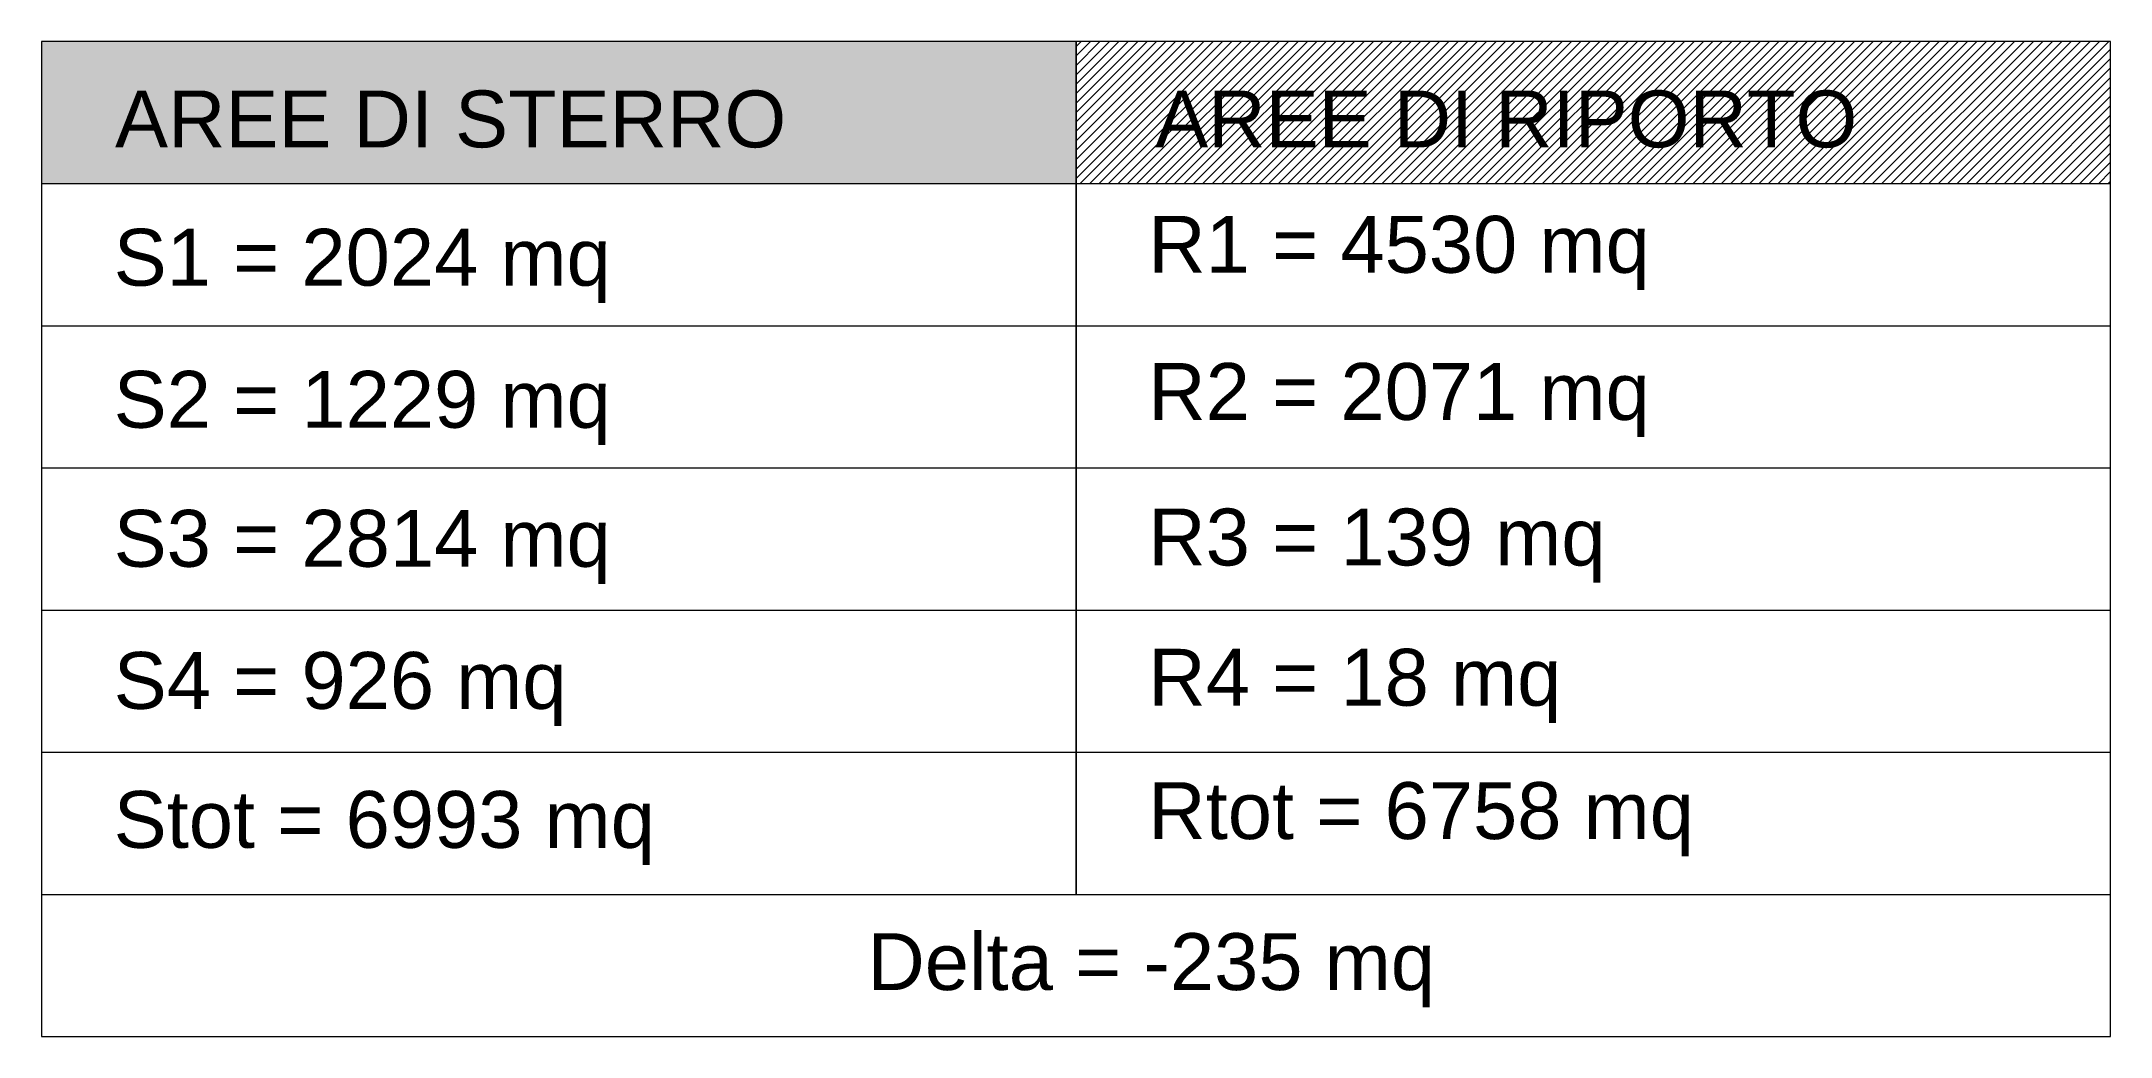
# Model space of a CAD drawing. Header units: metres. Extents: x -5614 to 709, y -2700 to 138.
# Drawn here: x -185.9 to 105.1, y -350.2 to -210.2 of the extents above; entities that cross this region are included whole.
import ezdxf

# ---------------------------------------------------------------- set-up
doc = ezdxf.new("R2010")
doc.units = ezdxf.units.M
for name, color, linetype in [('Livellette', 1, 'Continuous'), ('Rettifica', 7, 'Continuous'), ('testo', 7, 'Continuous')]:
    doc.layers.add(name, color=color, linetype=linetype)
doc.styles.add('ARIAL5', font='', dxfattribs={"height": 5})
doc.styles.get('ARIAL5').set_extended_font_data('Arial Unicode MS')

msp = doc.modelspace()

# ---------------------------------------------------------------- texts
at = {"layer": 'Livellette', "color": 2, "linetype": 'Continuous', "lineweight": 0, "char_height": 8, "attachment_point": 1, "style": 'ARIAL5'}
for s, insert in [('R1 = 4530 mq', (-30.228, -234.776)), ('{\\C2;S1 = 2024 mq}', (-175.702, -236.593)), ('R2 = 2071 mq', (-30.228, -255.473)), ('{\\C2;S2 = 1229 mq}', (-175.702, -256.58)), ('{\\C2;S3 = 2814 mq }', (-175.702, -276.132)), ('R3 = 139 mq', (-30.228, -275.948)), ('{\\C2;S4 = 926 mq}', (-175.702, -296.119)), ('R4 = 18 mq', (-30.228, -295.675)), ('{\\C2;Stot = 6993 mq}', (-175.702, -315.672)), ('Rtot = 6758 mq', (-30.228, -314.432)), ('Delta = -235 mq', (-69.729, -335.672))]:
    msp.add_mtext_dynamic_manual_height_columns(s, width=174.28753, gutter_width=25, heights=[0], dxfattribs=dict(at, insert=insert))
at = {"layer": 'Rettifica', "color": 2, "linetype": 'Continuous', "lineweight": 0, "style": 'ARIAL5'}
for s, p in [('AREE DI STERRO', (-175.515, -225.138)), ('AREE DI RIPORTO', (-29.26, -225.138))]:
    msp.add_text(s, height=8, dxfattribs=at).set_placement(p)

# ---------------------------------------------------------------- hatches: boundary and pattern name
at = {"layer": 'testo', "linetype": 'Continuous', "lineweight": 0}
h = msp.add_hatch(color=11, dxfattribs=at)
h.dxf.hatch_style = 1
h.paths.add_polyline_path([(-40.394, -230.225), (-40.394, -210.225), (-185.868, -210.225), (-185.868, -230.225)])
h.paths.add_polyline_path([(-177.594, -227.343), (-79.057, -227.343), (-79.057, -214.934), (-177.594, -214.934)], flags=24)
h = msp.add_hatch(dxfattribs=at)
h.set_pattern_fill('ANSI31', color=19, scale=7.5)
h.set_pattern_definition([(45, (-2456456.1057, -4549624.7237), (-0.66291260736, 0.66291260736), [])])
h.paths.add_polyline_path([(105.08, -230.225), (105.08, -210.225), (-40.394, -210.225), (-40.394, -230.225)])
h.paths.add_polyline_path([(-31.339, -227.343), (71.543, -227.343), (71.543, -214.934), (-31.339, -214.934)], flags=24)

# ---------------------------------------------------------------- linework, layer by layer
at = {"layer": 'Livellette', "color": 2, "linetype": 'Continuous', "lineweight": 0}
for p, q in [((-185.868, -210.225), (-185.868, -350.225)), ((-40.394, -210.225), (-185.868, -210.225)), ((-40.394, -210.225), (-40.394, -330.225)), ((105.08, -210.225), (-40.394, -210.225)), ((-40.394, -330.225), (-40.394, -210.225)), ((105.08, -350.225), (105.08, -210.225)), ((-185.868, -230.225), (-40.394, -230.225)), ((-40.394, -230.225), (105.08, -230.225)), ((-185.868, -250.225), (-40.394, -250.225)), ((-40.394, -250.225), (105.08, -250.225)), ((-185.868, -270.225), (-40.394, -270.225)), ((-40.394, -270.225), (105.08, -270.225)), ((-185.868, -290.225), (-40.394, -290.225)), ((-40.394, -290.225), (105.08, -290.225)), ((-185.868, -310.225), (-40.394, -310.225)), ((-40.394, -310.225), (105.08, -310.225)), ((-185.868, -330.225), (-40.394, -330.225)), ((-40.394, -330.225), (105.08, -330.225)), ((-185.868, -350.225), (105.08, -350.225))]:
    msp.add_line(p, q, dxfattribs=at)

msp.set_redraw_order([(e.dxf.handle, doc.entitydb.next_handle()) for e in msp.query("TEXT MTEXT ATTDEF DIMENSION ARC_DIMENSION")])  # texts and dimensions are drawn at this point

doc.saveas('drawing.dxf')
